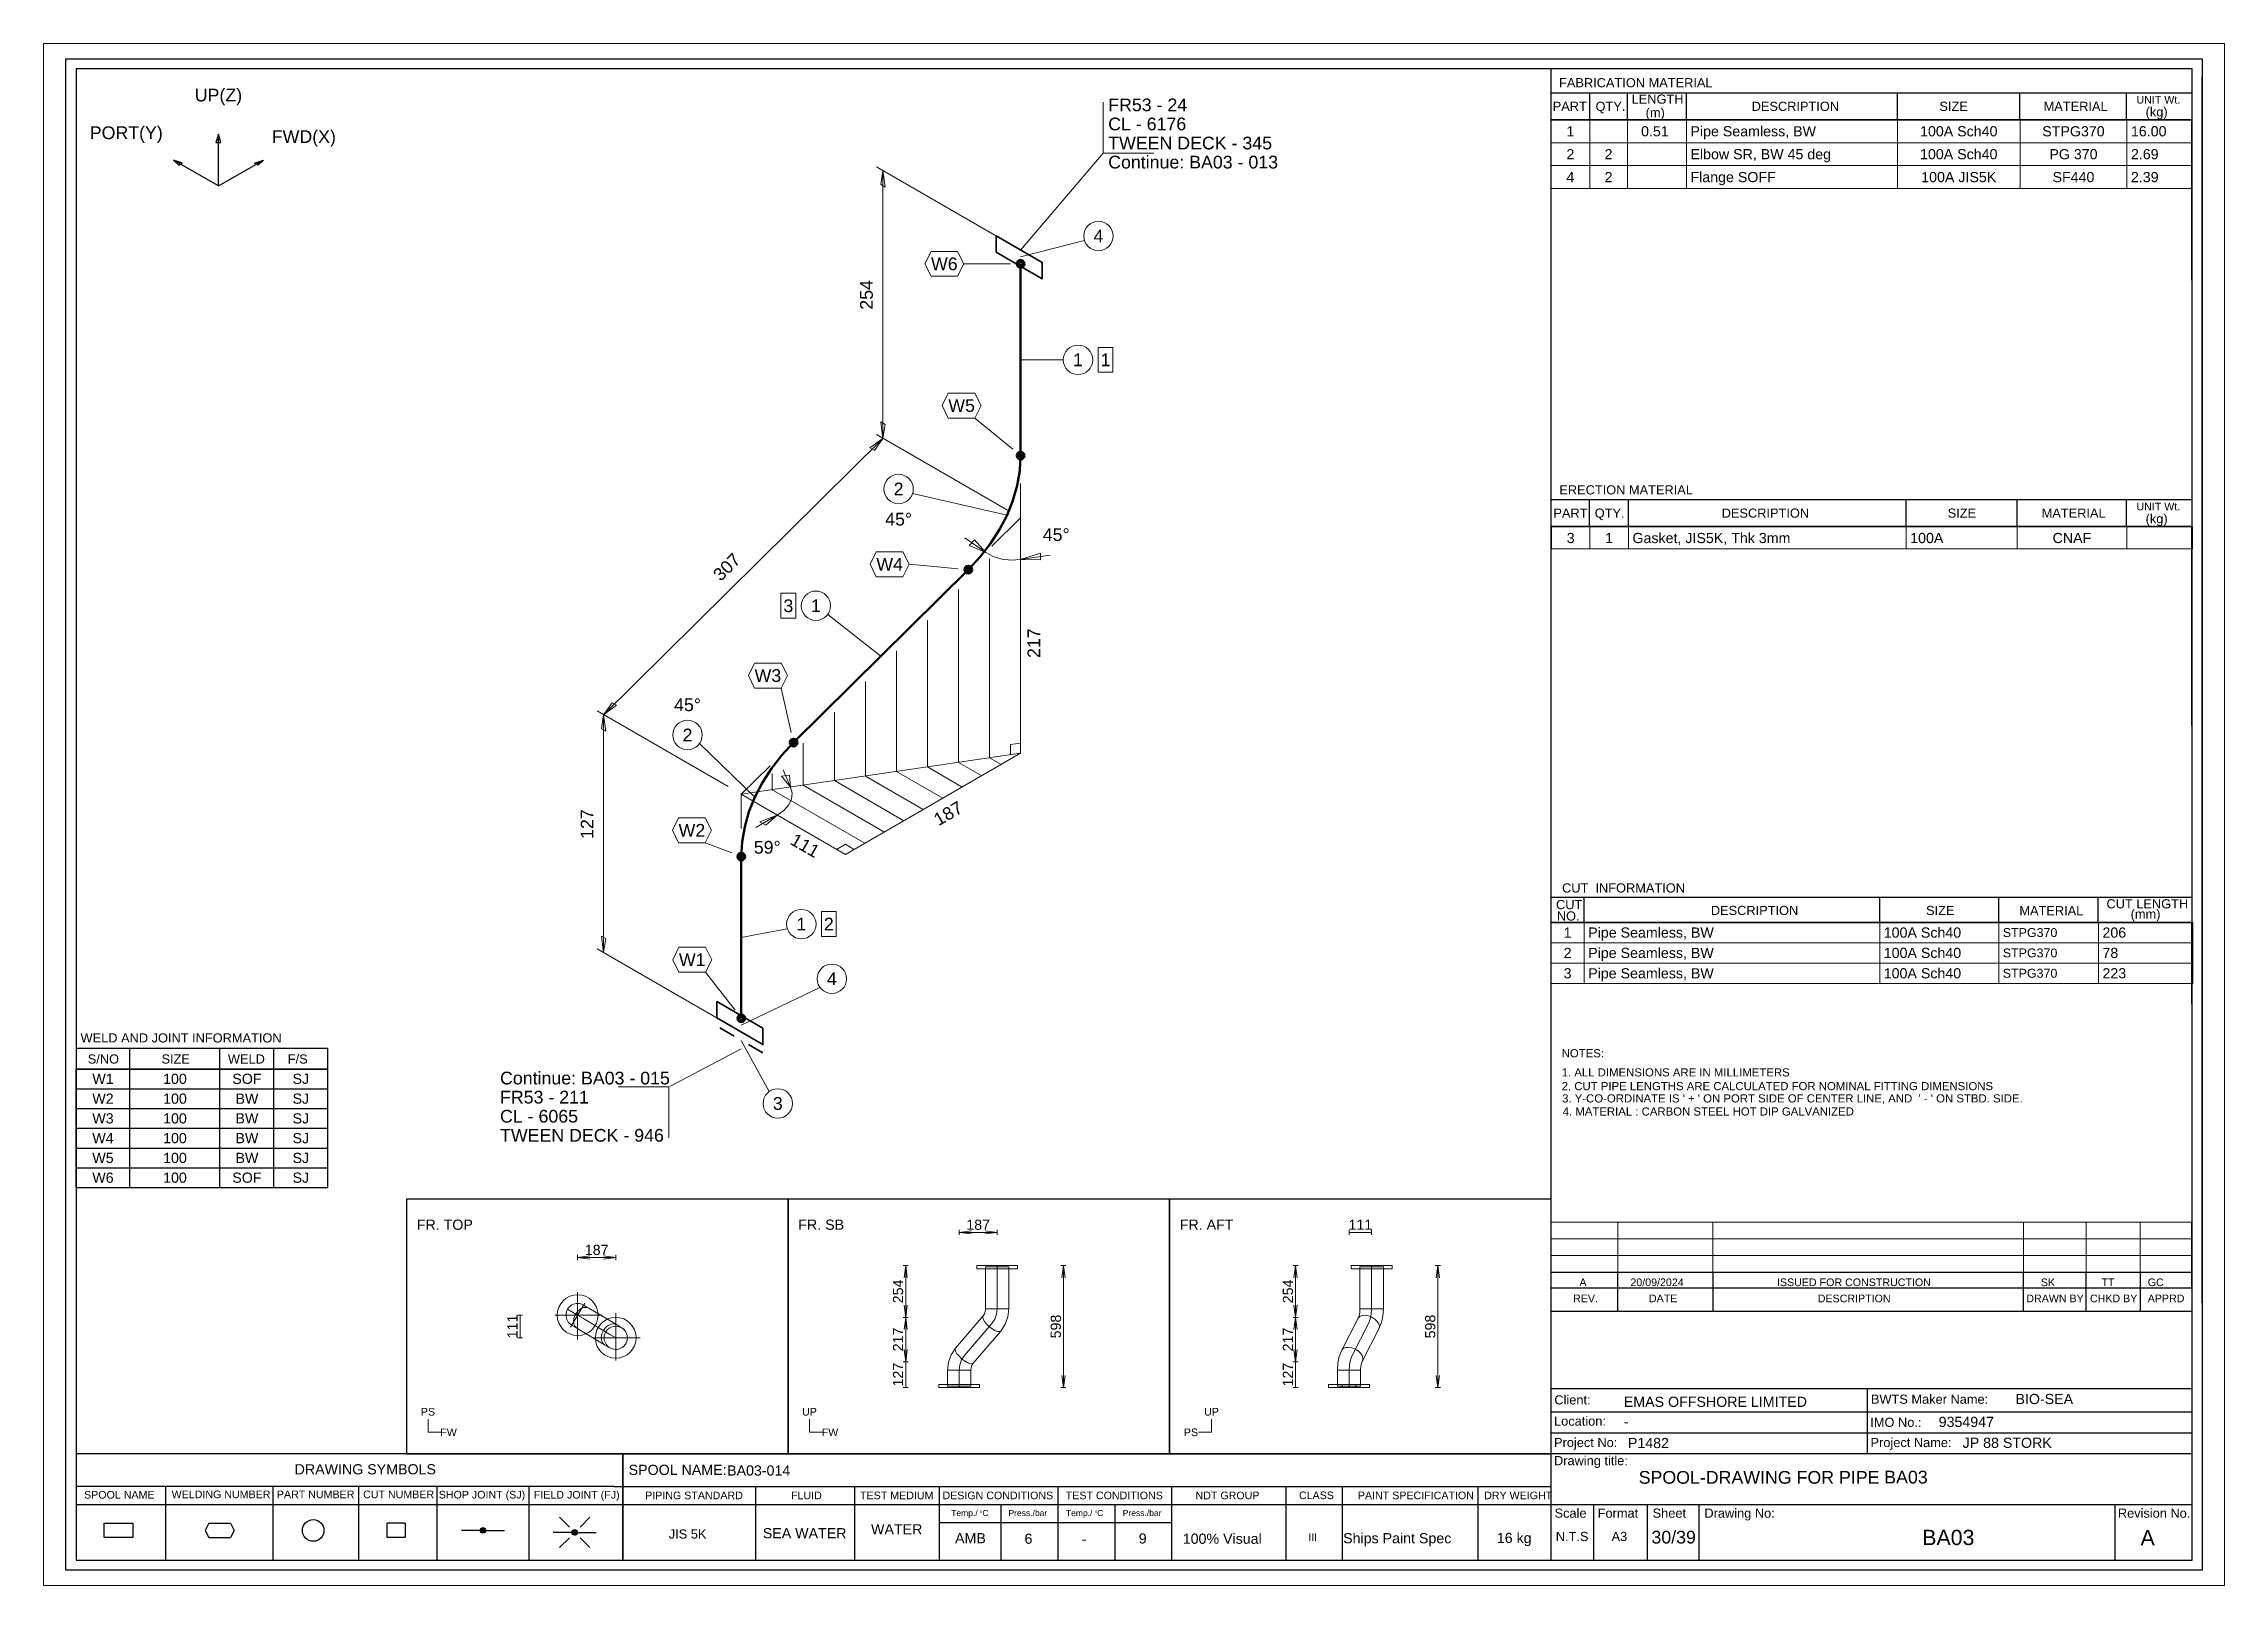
# Paper-space layout 'Layout1' of a CAD drawing. Header units: millimetres. Extents: x -20 to 277, y -7 to 202.
# The model-space entities are those that its viewports show. They can reach past a viewport. Long polylines and large blocks are cut down to what shows.
import ezdxf
from ezdxf.enums import TextEntityAlignment as Align

# ---------------------------------------------------------------- set-up
doc = ezdxf.new("R2010")
doc.units = ezdxf.units.MM
doc.linetypes.add('DOTTED_DASHED5', pattern=[9.99994, 4.444418, -2.666651, 0.222221, -2.666651])
doc.linetypes.add('DOTTED_DASHED6', pattern=[10, 4.444444, -2.666667, 0.222222, -2.666667])
for name, color, linetype in [('FramesFromTables', 40, 'Continuous'), ('I_Coordinates', 11, 'Continuous'), ('I_CutNumbers', 10, 'Continuous'), ('I_Dimensions', 4, 'Continuous'), ('I_OtherComponents', 2, 'Continuous'), ('I_PartNumbers', 9, 'Continuous'), ('I_Pipes', 1, 'Continuous'), ('I_Tags', 8, 'Continuous'), ('I_Triangles', 5, 'Continuous'), ('SymbolsOnDrawingSheet', 1, 'Continuous'), ('TextFromTables', 2, 'Continuous'), ('TextFromTextBoxes', 2, 'Continuous')]:
    doc.layers.add(name, color=color, linetype=linetype)
doc.styles.add('Cadmatic Default Text', font='arial.ttf')

psp = doc.layouts.get("Layout1")

msp = doc.modelspace()

# ---------------------------------------------------------------- texts
at = {"layer": 'SymbolsOnDrawingSheet', "linetype": 'ByBlock', "lineweight": 25, "style": 'Cadmatic Default Text'}
for s, p in [('UP(Z)', (30, 289.86)), ('PORT(Y)', (11.88, 282.46)), ('FWD(X)', (46.79, 281.7))]:
    msp.add_text(s, height=2.5, dxfattribs=at).set_placement(p, align=Align.MIDDLE_CENTER)
for s, p in [('FR. TOP', (69, 68.9)), ('FR. SB', (144, 68.9)), ('FR. AFT', (219, 68.9))]:
    msp.add_text(s, height=2, dxfattribs=at).set_placement(p, align=Align.TOP_LEFT)
at = {"layer": 'SymbolsOnDrawingSheet', "linetype": 'ByBlock', "lineweight": 13, "style": 'Cadmatic Default Text'}
for s, p in [('187', (179.36, 67.89)), ('111', (254.5, 67.89)), ('187', (104.36, 62.95))]:
    msp.add_text(s, height=2, dxfattribs=at).set_placement(p, align=Align.MIDDLE_CENTER)
for s, p in [('254', (163.61, 54.79)), ('254', (240.26, 54.79)), ('111', (87.8, 47.9)), ('217', (163.61, 45.34)), ('598', (194.62, 47.89)), ('217', (240.26, 45.34)), ('598', (268.24, 47.89)), ('127', (163.61, 38.44)), ('127', (240.26, 38.44))]:
    msp.add_text(s, height=2, rotation=90, dxfattribs=at).set_placement(p, align=Align.MIDDLE_CENTER)
at = {"layer": 'SymbolsOnDrawingSheet', "linetype": 'ByBlock', "lineweight": 18, "style": 'Cadmatic Default Text'}
for s, p in [('PS', (71.2, 31.14)), ('UP', (146.2, 31.14)), ('UP', (225.24, 31.14)), ('FW', (75.24, 27.1)), ('FW', (150.24, 27.1)), ('PS', (221.2, 27.1))]:
    msp.add_text(s, height=1.5, dxfattribs=at).set_placement(p, align=Align.MIDDLE_CENTER)

# ---------------------------------------------------------------- blocks, each defined once
blk = doc.blocks.new('BA01726637011_BOM_4')
at = {"layer": 'FramesFromTables', "linetype": 'ByBlock', "lineweight": 18}
for p, q in [((292, 285), (418, 285)), ((292, 271.5), (292, 285)), ((292, 271.5), (292, 285)), ((299.6, 271.5), (299.6, 285)), ((299.6, 271.5), (299.6, 285)), ((307, 271.5), (307, 285)), ((307, 271.5), (307, 285)), ((318.6, 271.5), (318.6, 285)), ((318.6, 271.5), (318.6, 285)), ((360.1, 271.5), (360.1, 285)), ((360.1, 271.5), (360.1, 285)), ((384.2, 271.5), (384.2, 285)), ((384.2, 271.5), (384.2, 285)), ((405.2, 271.5), (405.2, 285)), ((405.2, 271.5), (405.2, 285)), ((418, 271.5), (418, 285)), ((292, 280.5), (418, 280.5)), ((292, 276), (418, 276)), ((292, 205), (418.1, 205)), ((292, 200.67), (292, 205)), ((292.1, 200.67), (292.1, 205)), ((299.6, 200.67), (299.6, 205)), ((299.6, 200.67), (299.6, 205)), ((307.2, 200.67), (307.2, 205)), ((307.2, 200.67), (307.2, 205)), ((361.8, 200.67), (361.8, 205)), ((361.8, 200.67), (361.8, 205)), ((383.6, 200.67), (383.6, 205)), ((383.6, 200.67), (383.6, 205)), ((405.2, 200.67), (405.2, 205)), ((405.2, 200.67), (405.2, 205)), ((418, 200.67), (418, 205)), ((292, 127.3), (418.2, 127.3)), ((292, 115.3), (292, 127.3)), ((292, 115.3), (292, 127.3)), ((298.5, 115.3), (298.5, 127.3)), ((298.5, 115.3), (298.5, 127.3)), ((356.6, 115.3), (356.6, 127.3)), ((356.6, 115.3), (356.6, 127.3)), ((380, 115.3), (380, 127.3)), ((380, 115.3), (380, 127.3)), ((399.6, 115.3), (399.6, 127.3)), ((399.6, 115.3), (399.6, 127.3)), ((418, 115.3), (418, 127.3)), ((292, 123.3), (418.2, 123.3)), ((292, 119.3), (418.2, 119.3)), ((292, 68.4), (418, 68.4)), ((292, 58.6), (292, 68.4)), ((292, 58.6), (292, 68.4)), ((292, 65.13), (418, 65.13)), ((305.1, 58.6), (305.1, 68.4)), ((305.1, 58.6), (305.1, 68.4)), ((323.8, 58.6), (323.8, 68.4)), ((323.8, 58.6), (323.8, 68.4)), ((384.9, 58.6), (384.9, 68.4)), ((384.9, 58.6), (384.9, 68.4)), ((397.2, 58.6), (397.2, 68.4)), ((397.2, 58.6), (397.2, 68.4)), ((407.8, 58.6), (407.8, 68.4)), ((407.8, 58.6), (407.8, 68.4)), ((418, 58.6), (418, 68.4)), ((292, 61.87), (418, 61.87))]:
    blk.add_line(p, q, dxfattribs=at)
at = {"layer": 'FramesFromTables', "linetype": 'ByBlock', "lineweight": -3}
for p, q in [((2, 98.5), (51.5, 98.5)), ((2, 75.19), (2, 98.5)), ((2, 75.19), (2, 98.5)), ((2, 94.62), (51.5, 94.62)), ((12.6, 75.19), (12.6, 98.5)), ((12.6, 75.19), (12.6, 98.5)), ((30.3, 75.19), (30.3, 98.5)), ((30.3, 75.19), (30.3, 98.5)), ((40.9, 75.19), (40.9, 98.5)), ((40.9, 75.19), (40.9, 98.5)), ((51.5, 75.19), (51.5, 98.5)), ((2, 90.73), (51.5, 90.73)), ((2, 86.85), (51.5, 86.85)), ((2, 82.96), (51.5, 82.96)), ((2, 79.08), (51.5, 79.08))]:
    blk.add_line(p, q, dxfattribs=at)
at = {"layer": 'FramesFromTables', "linetype": 'ByBlock', "lineweight": 18, "flags": 128}
for points in [[(292, 271.5), (418, 271.5), (418, 285)], [(292, 200.67), (418.1, 200.67), (418.1, 205)], [(292, 115.3), (418.2, 115.3), (418.2, 127.3)], [(292, 58.6), (418, 58.6), (418, 68.4)]]:
    blk.add_lwpolyline(points, dxfattribs=at)
at = {"layer": 'FramesFromTables', "linetype": 'ByBlock', "lineweight": -3, "flags": 128}
blk.add_lwpolyline([(2, 75.19), (51.5, 75.19), (51.5, 98.5)], dxfattribs=at)
at = {"layer": 'TextFromTables', "linetype": 'ByBlock', "lineweight": 13, "style": 'Cadmatic Default Text'}
for s, p in [('1', (295.8, 282.75)), ('2', (295.8, 278.25)), ('4', (295.8, 273.75))]:
    blk.add_text(s, height=2, dxfattribs=at).set_placement(p, align=Align.MIDDLE_CENTER)
at = {"layer": 'TextFromTables', "linetype": 'ByBlock', "lineweight": 25, "style": 'Cadmatic Default Text'}
for s, p in [('0.51 ', (312.8, 282.75)), ('100A Sch40', (372.15, 282.75)), ('STPG370', (394.7, 282.75)), ('2', (303.3, 278.25)), ('100A Sch40', (372.15, 278.25)), ('PG 370', (394.7, 278.25)), ('2', (303.3, 273.75)), ('100A JIS5K', (372.15, 273.75)), ('SF440', (394.7, 273.75)), ('3', (295.85, 202.83)), ('1', (303.4, 202.83)), ('CNAF', (394.4, 202.83)), ('1', (295.25, 125.3)), ('2', (295.25, 121.3)), ('3', (295.25, 117.3)), ('W1', (7.3, 96.56)), ('100', (21.45, 96.56)), ('SOF', (35.6, 96.56)), ('SJ', (46.2, 96.56)), ('W2', (7.3, 92.67)), ('100', (21.45, 92.67)), ('BW', (35.6, 92.67)), ('SJ', (46.2, 92.67)), ('W3', (7.3, 88.79)), ('W4', (7.3, 84.91)), ('100', (21.45, 88.79)), ('100', (21.45, 84.91)), ('BW', (35.6, 88.79)), ('BW', (35.6, 84.91)), ('SJ', (46.2, 88.79)), ('SJ', (46.2, 84.91)), ('W5', (7.3, 81.02)), ('100', (21.45, 81.02)), ('BW', (35.6, 81.02)), ('SJ', (46.2, 81.02)), ('W6', (7.3, 77.14)), ('100', (21.45, 77.14)), ('SOF', (35.6, 77.14)), ('SJ', (46.2, 77.14))]:
    blk.add_text(s, height=2, dxfattribs=at).set_placement(p, align=Align.MIDDLE_CENTER)
for s, height, p in [('Pipe Seamless, BW ', 2, (319.4, 282.75)), ('16.00', 2, (406, 282.75)), ('Elbow SR, BW 45 deg', 2, (319.4, 278.25)), ('2.69', 2, (406, 278.25)), ('Flange SOFF ', 2, (319.4, 273.75)), ('2.39', 2, (406, 273.75)), ('Gasket, JIS5K, Thk 3mm ', 2, (308, 202.83)), ('100A', 2, (362.6, 202.83)), ('Pipe Seamless, BW', 2, (299.3, 125.3)), ('100A Sch40', 2, (357.4, 125.3)), ('STPG370', 1.75, (380.8, 125.3)), ('206', 2, (400.4, 125.3)), ('Pipe Seamless, BW', 2, (299.3, 121.3)), ('100A Sch40', 2, (357.4, 121.3)), ('STPG370', 1.75, (380.8, 121.3)), ('78', 2, (400.4, 121.3)), ('Pipe Seamless, BW', 2, (299.3, 117.3)), ('100A Sch40', 2, (357.4, 117.3)), ('STPG370', 1.75, (380.8, 117.3)), ('223', 2, (400.4, 117.3))]:
    blk.add_text(s, height=height, dxfattribs=at).set_placement(p, align=Align.MIDDLE_LEFT)
at = {"layer": 'TextFromTextBoxes', "linetype": 'ByBlock', "lineweight": -3, "style": 'Cadmatic Default Text'}
for s, p in [('BIO-SEA', (383.3, 33.65)), ('EMAS OFFSHORE LIMITED', (306.3, 33.1)), ('9354947', (368.2, 29.15)), ('-', (306.3, 29.2)), ('P1482', (307.1, 25)), ('JP 88 STORK', (372.9, 25.05)), ('BA03-014', (130, 19.6))]:
    blk.add_text(s, height=2, dxfattribs=at).set_placement(p, align=Align.MIDDLE_LEFT)
at = {"layer": 'TextFromTextBoxes', "linetype": 'ByBlock', "lineweight": 25, "style": 'Cadmatic Default Text'}
blk.add_text('BA03', height=2.5, dxfattribs=at).set_placement((357.5, 18.3), align=Align.MIDDLE_LEFT)
at = {"layer": 'TextFromTextBoxes', "linetype": 'ByBlock', "lineweight": -3, "style": 'Cadmatic Default Text'}
for s, height, p in [('WATER', 2, (163.35, 8.05)), ('SEA WATER', 2, (145.25, 7.28)), ('AMB', 2, (177.85, 6.3)), ('6', 2, (189.25, 6.2)), ('-', 2, (200.2, 6.15)), ('9', 2, (211.7, 6.25)), ('100% Visual', 2, (227.35, 6.2)), ('Ships Paint Spec', 2, (261.75, 6.3)), ('16 kg', 2, (284.75, 6.35)), ('30/39', 2.5, (316.1, 6.5))]:
    blk.add_text(s, height=height, dxfattribs=at).set_placement(p, align=Align.MIDDLE_CENTER)
at = {"layer": 'TextFromTextBoxes', "linetype": 'ByBlock', "lineweight": 25, "style": 'Cadmatic Default Text'}
blk.add_text('BA03', height=3, dxfattribs=at).set_placement((370.1, 6.45), align=Align.MIDDLE_CENTER)
blk = doc.blocks.new('SEDS_SPOOL_FORMAT_Gol_6')
at = {"layer": 'SymbolsOnDrawingSheet', "linetype": 'ByBlock', "lineweight": -3, "flags": 128}
for points in [[(0, 297), (420, 297), (420, 0), (0, 0), (0, 297)], [(418.01, 295.01), (2, 295.01)], [(2, 295.01), (2, 2)], [(292.02, 50.91), (292.02, 295.01)], [(418.01, 2), (418.01, 295.01)], [(420, 52.53), (420, 293.46)], [(420, 52.53), (420, 293.46)], [(292.02, 290.3), (418.01, 290.3)], [(292.02, 284.66), (292.02, 288.77)], [(299.59, 285.01), (299.59, 290.3)], [(307.02, 285.01), (307.02, 290.3)], [(318.61, 285.01), (318.61, 290.3)], [(360.08, 285.01), (360.08, 290.3)], [(384.18, 285.01), (384.18, 290.3)], [(405.15, 285.01), (405.15, 290.3)], [(405.15, 285.01), (405.15, 290.3)], [(292, 285), (418, 285)], [(292, 253.5), (292, 285)], [(292, 253.5), (292, 285)], [(292.02, 285.01), (418.01, 285.01)], [(418.01, 285.01), (292.02, 285.01)], [(418, 253.5), (418, 285)], [(292.02, 210.38), (418.01, 210.38)], [(299.57, 205.08), (299.57, 210.38)], [(307.21, 205.08), (307.21, 210.38)], [(361.83, 205.03), (361.83, 210.38)], [(383.61, 205.08), (383.61, 210.38)], [(405.15, 205.17), (405.15, 210.38)], [(292.02, 205.08), (292.02, 209.18)], [(292.02, 205.08), (418.01, 205.08)], [(292.02, 186.7), (292.02, 205.08)], [(292.02, 186.7), (292.02, 205.08)], [(418.01, 205.08), (292.02, 205.08)], [(418, 166), (418, 205)], [(292.02, 132.23), (418.01, 132.23)], [(292.02, 127.3), (292.02, 131.41)], [(298.48, 127.3), (298.48, 132.23)], [(356.6, 127.3), (356.6, 132.23)], [(380.01, 127.3), (380.01, 132.23)], [(399.56, 127.3), (399.56, 132.23)], [(292.02, 127.3), (418.01, 127.3)], [(418.01, 127.3), (292.02, 127.3)], [(418, 111.3), (418, 127.3)], [(2, 102.57), (51.49, 102.57)], [(12.6, 98.45), (12.6, 102.57)], [(30.28, 98.45), (30.28, 102.57)], [(40.88, 98.45), (40.88, 102.57)], [(51.49, 98.45), (51.49, 102.57)], [(2, 98.5), (51.5, 98.5)], [(2, 98.5), (51.5, 98.5)], [(51.49, 98.47), (2, 98.47)], [(2, 98.45), (51.49, 98.45)], [(292.02, 52.57), (292.02, 66.5)], [(292.02, 52.57), (292.02, 66.5)], [(418, 55.4), (418, 68.5)], [(292.02, 58.6), (418.01, 58.6)], [(305.1, 50.91), (305.1, 58.6)], [(323.84, 50.91), (323.84, 58.6)], [(384.91, 50.91), (384.91, 58.6)], [(397.21, 50.91), (397.21, 58.6)], [(407.86, 50.91), (407.86, 58.6)], [(292.02, 55.47), (418.01, 55.47)], [(292.02, 50.91), (418.01, 50.91)], [(292.02, 2), (292.02, 50.91)], [(292.02, 35.73), (418.01, 35.73)], [(354.24, 22.93), (354.24, 35.73)], [(292.02, 31.13), (418.01, 31.13)], [(292.02, 27.03), (418.01, 27.03)], [(2, 22.93), (107.74, 22.93)], [(107.74, 22.93), (292.02, 22.93)], [(109.52, 22.93), (109.52, 2)], [(109.52, 2), (109.52, 22.93)], [(292.02, 22.93), (418.01, 22.93)], [(107.74, 16.45), (2, 16.45)], [(2, 12.91), (292.02, 12.91)], [(19.62, 16.45), (19.62, 2)], [(40.69, 16.45), (40.69, 2)], [(57.56, 16.45), (57.56, 2)], [(72.95, 16.45), (72.95, 2)], [(91.02, 16.45), (91.02, 2)], [(107.74, 16.45), (292.02, 16.45)], [(135.58, 16.45), (135.58, 2)], [(155.03, 16.45), (155.03, 2)], [(171.67, 16.45), (171.67, 2)], [(183.82, 12.91), (183.82, 2)], [(195.02, 16.45), (195.02, 2)], [(206.21, 12.91), (206.21, 2)], [(217.4, 16.45), (217.4, 2)], [(239.85, 16.45), (239.85, 2)], [(250.91, 16.34), (250.91, 2)], [(277.59, 16.45), (277.59, 2)], [(292.02, 12.91), (418.01, 12.91)], [(300.39, 2), (300.39, 12.91)], [(310.96, 2), (310.96, 12.91)], [(321.13, 2), (321.13, 12.91)], [(402.9, 2), (402.9, 12.91)], [(13.2, 6.41), (7.55, 6.41), (7.55, 9.23), (13.2, 9.23)], [(13.2, 9.23), (13.2, 6.41)], [(28.12, 9.23), (27.42, 7.82)], [(28.12, 9.23), (32.36, 9.23)], [(32.36, 9.23), (33.07, 7.82)], [(66.68, 9.23), (66.68, 6.41), (63.15, 6.41), (63.15, 9.23)], [(66.68, 9.23), (63.15, 9.23)], [(99, 8.47), (97.06, 10.41)], [(101.09, 8.47), (103.03, 10.41)], [(171.67, 9.37), (217.4, 9.37)], [(171.67, 9.37), (217.4, 9.37)], [(27.42, 7.82), (28.12, 6.41)], [(28.12, 6.41), (32.36, 6.41)], [(33.07, 7.82), (32.36, 6.41)], [(81.48, 7.82), (77.79, 7.82)], [(81.49, 7.78), (82.04, 8.32)], [(81.51, 7.9), (81.93, 8.32)], [(81.52, 7.7), (82.14, 8.32)], [(81.55, 7.62), (82.22, 8.29)], [(81.56, 8.06), (81.76, 8.26)], [(81.57, 7.54), (82.28, 8.25)], [(81.62, 7.48), (82.34, 8.2)], [(81.68, 7.44), (82.4, 8.16)], [(81.74, 7.39), (82.45, 8.1)], [(81.8, 7.35), (82.48, 8.02)], [(81.88, 7.32), (82.5, 7.94)], [(81.98, 7.32), (82.53, 7.86)], [(82.09, 7.32), (82.52, 7.75)], [(82.24, 7.36), (82.47, 7.59)], [(82.54, 7.82), (86.24, 7.82)], [(99.51, 7.42), (95.82, 7.42)], [(99, 6.38), (97.06, 4.44)], [(99.53, 7.47), (99.99, 7.93)], [(99.53, 7.37), (100.1, 7.93)], [(99.56, 7.29), (100.2, 7.93)], [(99.58, 7.62), (99.88, 7.93)], [(99.58, 7.21), (100.27, 7.89)], [(99.61, 7.13), (100.33, 7.84)], [(99.67, 7.08), (100.39, 7.8)], [(99.73, 7.03), (100.45, 7.75)], [(99.79, 6.99), (100.49, 7.69)], [(99.85, 6.94), (100.52, 7.61)], [(99.94, 6.92), (100.54, 7.53)], [(100.04, 6.92), (100.57, 7.45)], [(100.15, 6.92), (100.54, 7.31)], [(100.38, 7.04), (100.49, 7.15)], [(100.57, 7.42), (104.27, 7.42)], [(101.09, 6.38), (103.03, 4.44)], [(2, 2), (418.01, 2)]]:
    blk.add_lwpolyline(points, dxfattribs=at)
at = {"layer": 'SymbolsOnDrawingSheet', "linetype": 'ByBlock', "lineweight": -3}
for centre, radius in [((48.63, 7.82), 2.12), ((82.01, 7.82), 0.53), ((100.04, 7.42), 0.53)]:
    blk.add_circle(centre, radius, dxfattribs=at)
at = {"layer": 'SymbolsOnDrawingSheet', "linetype": 'ByBlock', "lineweight": -3, "style": 'Cadmatic Default Text'}
for s, height, p in [('FABRICATION MATERIAL', 1.8, (293.57, 293.19)), ('PART', 1.8, (292.32, 288.55)), ('QTY.', 1.8, (300.74, 288.55)), ('LENGTH', 1.8, (307.84, 289.97)), ('DESCRIPTION', 1.8, (331.43, 288.55)), ('SIZE', 1.8, (368.34, 288.55)), ('MATERIAL', 1.8, (388.84, 288.55)), ('UNIT Wt.', 1.5, (407.08, 289.7)), (' (kg)', 1.8, (408.19, 287.46)), ('ERECTION MATERIAL', 1.8, (293.62, 213.19)), ('PART', 1.8, (292.45, 208.62)), ('QTY.', 1.8, (300.58, 208.62)), ('DESCRIPTION', 1.8, (325.54, 208.62)), ('SIZE', 1.8, (369.97, 208.62)), ('MATERIAL', 1.8, (388.45, 208.62)), ('UNIT Wt.', 1.5, (407.08, 209.77)), (' (kg)', 1.8, (408.19, 207.53)), ('CUT  INFORMATION', 1.8, (294.16, 134.97)), ('CUT ', 1.8, (292.97, 131.7)), ('NO.', 1.8, (293.13, 129.46)), ('DESCRIPTION', 1.8, (323.41, 130.55)), ('SIZE', 1.8, (365.72, 130.55)), ('MATERIAL', 1.8, (384.07, 130.5)), ('CUT LENGTH', 1.8, (401.19, 131.85)), ('(mm)', 1.8, (405.94, 129.85)), ('WELD AND JOINT INFORMATION', 1.8, (2.89, 105.5)), ('S/NO', 1.8, (4.31, 101.36)), ('SIZE', 1.8, (18.81, 101.36)), ('WELD', 1.8, (31.86, 101.36)), ('F/S', 1.8, (43.63, 101.36)), ('SPOOL-DRAWING FOR PIPE', 2.5, (309.22, 19.5))]:
    blk.add_text(s, height=height, dxfattribs=at).set_placement(p, align=Align.TOP_LEFT)
for s, height, p in [('(m)', 1.8, (310.6, 285.51)), ('Client:', 1.8, (292.64, 32.58)), ('BWTS Maker Name:', 1.8, (354.88, 32.71)), ('Location:', 1.8, (292.58, 28.41)), ('Project No:', 1.8, (292.58, 24.2)), ('IMO No.:', 1.8, (354.76, 28.17)), ('Project Name:', 1.8, (354.8, 24.2)), ('Drawing title:', 1.8, (292.57, 20.64)), ('DRAWING SYMBOLS', 2, (44.98, 18.84)), ('Temp./  C   ', 1.2, (174.06, 10.65)), ('0', 0.53, (179.71, 11.25)), ('Press./bar', 1.2, (185.31, 10.65)), ('Temp./  C   ', 1.2, (196.61, 10.65)), ('0', 0.53, (202.37, 11.25)), ('Press./bar', 1.2, (207.78, 10.65)), ('Scale', 1.8, (292.68, 10.32)), ('Format', 1.8, (301.16, 10.32)), ('Sheet', 1.8, (311.96, 10.32)), ('Drawing No:', 1.8, (322.14, 10.32)), ('Revision No.', 1.8, (403.43, 10.32)), ('N.T.S', 1.8, (292.92, 5.74)), ('A3', 1.8, (303.89, 5.74))]:
    blk.add_text(s, height=height, dxfattribs=at).set_placement(p)
for s, height, p in [('1. ALL DIMENSIONS ARE IN MILLIMETERS', 1.6, (294.08, 97.83)), ('NOTES:', 1.6, (294.08, 101.59)), ('2. CUT PIPE LENGTHS ARE CALCULATED FOR NOMINAL FITTING DIMENSIONS', 1.6, (294.08, 95.13)), ("3. Y-CO-ORDINATE IS ' + ' ON PORT SIDE OF CENTER LINE, AND  ' - ' ON STBD. SIDE.", 1.6, (294.16, 92.72)), ('4. MATERIAL : CARBON STEEL HOT DIP GALVANIZED', 1.6, (294.28, 90.15)), ('A', 1.5, (297.58, 56.58)), ('20/09/2024', 1.5, (307.59, 56.58)), ('ISSUED FOR CONSTRUCTION', 1.5, (336.41, 56.58)), ('SK', 1.5, (388.28, 56.58)), ('TT', 1.5, (400.21, 56.58)), ('GC', 1.5, (409.3, 56.58)), ('REV.', 1.5, (296.32, 53.41)), ('DATE', 1.5, (311.24, 53.41)), ('DESCRIPTION', 1.5, (344.43, 53.41)), ('DRAWN BY', 1.5, (385.43, 53.41)), ('CHKD BY', 1.5, (397.94, 53.41)), ('APPRD', 1.5, (409.3, 53.41)), ('SPOOL NAME:', 2, (110.65, 19.73)), ('SPOOL NAME', 1.5, (3.58, 14.83)), ('WELDING NUMBER', 1.5, (20.79, 14.91)), ('PART NUMBER', 1.5, (41.48, 14.91)), ('CUT NUMBER', 1.5, (58.44, 14.91)), ('SHOP JOINT (SJ)', 1.5, (73.31, 14.85)), ('FIELD JOINT (FJ)', 1.5, (92, 14.83)), ('PIPING STANDARD', 1.5, (113.89, 14.7)), ('FLUID', 1.5, (142.57, 14.7)), ('TEST MEDIUM', 1.5, (156.14, 14.7)), ('DESIGN CONDITIONS', 1.5, (172.34, 14.7)), ('TEST CONDITIONS', 1.5, (196.58, 14.7)), ('NDT GROUP', 1.5, (222.09, 14.7)), ('CLASS', 1.5, (242.43, 14.72)), ('PAINT SPECIFICATION', 1.5, (254.01, 14.7)), ('DRY WEIGHT', 1.5, (278.84, 14.7)), ('JIS 5K', 1.8, (118.53, 7.12)), ('III', 1.5, (244.26, 6.51)), ('A', 3, (407.89, 6.4))]:
    blk.add_text(s, height=height, dxfattribs=at).set_placement(p, align=Align.MIDDLE_LEFT)
blk = doc.blocks.new('BA01726637011_PRT_77_3')
at = {"layer": 'I_OtherComponents', "linetype": 'ByBlock', "lineweight": 35}
for p, q in [((79.38, 81.63), (76.55, 83.27)), ((85.03, 78.37), (82.21, 80))]:
    blk.add_line(p, q, dxfattribs=at)
blk = doc.blocks.new('BA01726637011_PRT_78_3')
at = {"layer": 'I_OtherComponents', "linetype": 'ByBlock', "lineweight": 35, "flags": 128}
blk.add_lwpolyline([(75.98, 88.44), (75.98, 85.23), (85.03, 80), (85.03, 83.21), (75.98, 88.44)], dxfattribs=at)
at = {"layer": 'I_OtherComponents', "linetype": 'ByBlock', "lineweight": 50}
for radius in [0.75, 0.375]:
    blk.add_circle((80.79, 85.17), radius, dxfattribs=at)
blk = doc.blocks.new('BA01726637011_PRT_79_3')
at = {"layer": 'I_Pipes', "linetype": 'ByBlock', "lineweight": 50}
blk.add_line((80.79, 85.17), (80.79, 116.93), dxfattribs=at)
blk = doc.blocks.new('BA01726637011_PRT_80_3')
at = {"layer": 'I_Pipes', "linetype": 'ByBlock', "lineweight": 0}
for q in [(86.44, 134.76), (80.79, 122.44)]:
    blk.add_line((80.79, 129.17), q, dxfattribs=at)
at = {"layer": 'I_Pipes', "linetype": 'ByBlock', "lineweight": 50, "flags": 128}
blk.add_lwpolyline([(80.79, 116.93), (80.96, 119.85), (81.47, 122.79), (82.3, 125.73), (83.46, 128.63), (84.94, 131.47), (86.71, 134.22), (88.76, 136.85), (91.07, 139.34)], dxfattribs=at)
at = {"layer": 'I_Pipes', "linetype": 'ByBlock', "lineweight": 50}
for centre, radius in [((91.07, 139.34), 0.75), ((91.07, 139.34), 0.375), ((80.79, 116.93), 0.75), ((80.79, 116.93), 0.375)]:
    blk.add_circle(centre, radius, dxfattribs=at)
blk = doc.blocks.new('BA01726637011_PRT_81_3')
at = {"layer": 'I_Pipes', "linetype": 'ByBlock', "lineweight": 50}
blk.add_line((91.07, 139.34), (125.43, 173.32), dxfattribs=at)
blk = doc.blocks.new('BA01726637011_PRT_82_3')
at = {"layer": 'I_Pipes', "linetype": 'ByBlock', "lineweight": 0}
for q in [(135.71, 190.22), (130.05, 177.9)]:
    blk.add_line((135.71, 183.49), q, dxfattribs=at)
at = {"layer": 'I_Pipes', "linetype": 'ByBlock', "lineweight": 50, "flags": 128}
blk.add_lwpolyline([(125.43, 173.32), (127.74, 175.81), (129.79, 178.44), (131.56, 181.19), (133.04, 184.03), (134.2, 186.93), (135.03, 189.87), (135.54, 192.81), (135.71, 195.73)], dxfattribs=at)
at = {"layer": 'I_Pipes', "linetype": 'ByBlock', "lineweight": 50}
for centre, radius in [((135.71, 195.73), 0.75), ((135.71, 195.73), 0.375), ((125.43, 173.32), 0.75), ((125.43, 173.32), 0.375)]:
    blk.add_circle(centre, radius, dxfattribs=at)
blk = doc.blocks.new('BA01726637011_PRT_83_3')
at = {"layer": 'I_Pipes', "linetype": 'ByBlock', "lineweight": 50}
blk.add_line((135.71, 195.73), (135.71, 233.4), dxfattribs=at)
blk = doc.blocks.new('BA01726637011_PRT_84_3')
at = {"layer": 'I_OtherComponents', "linetype": 'ByBlock', "lineweight": 35, "flags": 128}
blk.add_lwpolyline([(130.9, 235.68), (130.9, 238.89), (139.95, 233.67), (139.95, 230.46), (130.9, 235.68)], dxfattribs=at)
at = {"layer": 'I_OtherComponents', "linetype": 'ByBlock', "lineweight": 50}
for radius in [0.75, 0.375]:
    blk.add_circle((135.71, 233.4), radius, dxfattribs=at)
blk = doc.blocks.new('BA01726637011_TRI_0_3')
at = {"layer": 'I_Triangles', "linetype": 'ByBlock', "lineweight": 0}
for p, q in [((129.61, 136.33), (129.61, 175.45)), ((123.5, 135.43), (123.5, 169.42)), ((117.4, 134.54), (117.4, 163.38)), ((111.3, 133.65), (111.3, 157.35)), ((105.2, 132.75), (105.2, 151.31)), ((99.1, 131.86), (99.1, 145.28)), ((80.79, 129.17), (135.71, 137.22)), ((92.99, 130.96), (92.99, 139.24)), ((86.89, 130.07), (86.89, 133.21)), ((120.41, 128.39), (111.3, 133.65)), ((124.23, 130.6), (117.4, 134.54)), ((128.06, 132.81), (123.5, 135.43)), ((131.88, 135.02), (129.61, 136.33)), ((105.1, 119.55), (86.89, 130.07)), ((108.93, 121.76), (92.99, 130.96)), ((112.75, 123.97), (99.1, 131.86)), ((116.58, 126.18), (105.2, 132.75))]:
    blk.add_line(p, q, dxfattribs=at)
at = {"layer": 'I_Triangles', "linetype": 'ByBlock', "lineweight": 0, "flags": 128}
for points in [[(80.79, 129.17), (135.71, 137.22), (135.71, 183.49)], [(124.74, 179.57), (128.86, 176.71), (126.66, 179.16), (125.57, 178.07), (128.86, 176.71), (130.32, 175.91), (132, 175.4), (133.82, 175.2), (135.71, 175.32), (139.59, 176.54), (139.59, 175.24), (135.71, 175.32), (141.52, 176.17)], [(80.79, 129.17), (101.28, 117.34), (135.71, 137.22)], [(133.73, 136.93), (133.73, 138.93), (135.71, 139.22)], [(89.01, 133.95), (90.48, 130.59), (88.72, 132.72), (90.27, 132.95), (90.48, 130.59), (90.78, 129.41), (90.66, 128.22), (90.11, 127.07), (89.16, 126.01), (87.86, 125.09), (84.47, 123.78), (85.6, 123.13), (87.86, 125.09), (83.62, 122.64)], [(99.54, 118.34), (101.28, 119.34), (103.01, 118.34)]]:
    blk.add_lwpolyline(points, dxfattribs=at)
at = {"layer": 'I_Triangles', "linetype": 'ByBlock', "lineweight": 0, "style": 'Cadmatic Default Text'}
for s, p in [('45°', (142.71, 180.19)), ('59°', (85.89, 118.76))]:
    blk.add_text(s, height=2.5, dxfattribs=at).set_placement(p, align=Align.MIDDLE_CENTER)
for s, rotation, p in [('217', 90, (138.31, 158.86)), ('187', 30, (121.47, 125.41)), ('111', 330, (93.35, 119.11))]:
    blk.add_text(s, height=2.5, rotation=rotation, dxfattribs=at).set_placement(p, align=Align.MIDDLE_CENTER)
blk = doc.blocks.new('BA01726637011_DIM_0_3')
at = {"layer": 'I_Dimensions', "linetype": 'ByBlock', "lineweight": 0}
for p, q in [((52.43, 145.55), (78.19, 130.67)), ((53.73, 98.07), (53.73, 144.8)), ((78.19, 83.95), (52.43, 98.82))]:
    blk.add_line(p, q, dxfattribs=at)
at = {"layer": 'I_Dimensions', "linetype": 'ByBlock', "lineweight": 0, "flags": 128}
for points in [[(53.73, 144.8), (54.16, 141.55), (53.29, 142.05), (53.73, 144.8)], [(53.73, 98.07), (54.16, 100.82), (53.29, 101.32), (53.73, 98.07)]]:
    blk.add_lwpolyline(points, dxfattribs=at)
at = {"layer": 'I_Dimensions', "linetype": 'ByBlock', "lineweight": 0, "style": 'Cadmatic Default Text'}
blk.add_text('127', height=2.5, rotation=90, dxfattribs=at).set_placement((50.48, 123.31), align=Align.MIDDLE_CENTER)
blk = doc.blocks.new('BA01726637011_DIM_1_3')
at = {"layer": 'I_Dimensions', "linetype": 'ByBlock', "lineweight": 0}
for p, q in [((53.73, 144.8), (108.65, 199.11)), ((107.35, 199.86), (133.11, 184.99)), ((78.19, 130.67), (52.43, 145.55))]:
    blk.add_line(p, q, dxfattribs=at)
at = {"layer": 'I_Dimensions', "linetype": 'ByBlock', "lineweight": 0, "flags": 128}
for points in [[(108.65, 199.11), (106.95, 196.75), (106.08, 197.25), (108.65, 199.11)], [(53.73, 144.8), (56.29, 146.66), (55.43, 147.16), (53.73, 144.8)]]:
    blk.add_lwpolyline(points, dxfattribs=at)
at = {"layer": 'I_Dimensions', "linetype": 'ByBlock', "lineweight": 0, "style": 'Cadmatic Default Text'}
blk.add_text('307', height=2.5, rotation=44.6837, dxfattribs=at).set_placement((77.94, 173.83), align=Align.MIDDLE_CENTER)
blk = doc.blocks.new('BA01726637011_DIM_2_3')
at = {"layer": 'I_Dimensions', "linetype": 'ByBlock', "lineweight": 0}
for p, q in [((107.35, 252.49), (133.11, 237.62)), ((108.65, 199.11), (108.65, 251.74)), ((133.11, 184.99), (107.35, 199.86))]:
    blk.add_line(p, q, dxfattribs=at)
at = {"layer": 'I_Dimensions', "linetype": 'ByBlock', "lineweight": 0, "flags": 128}
for points in [[(108.65, 251.74), (109.08, 248.49), (108.21, 248.99), (108.65, 251.74)], [(108.65, 199.11), (109.08, 201.86), (108.21, 202.36), (108.65, 199.11)]]:
    blk.add_lwpolyline(points, dxfattribs=at)
at = {"layer": 'I_Dimensions', "linetype": 'ByBlock', "lineweight": 0, "style": 'Cadmatic Default Text'}
blk.add_text('254', height=2.5, rotation=90, dxfattribs=at).set_placement((105.4, 227.3), align=Align.MIDDLE_CENTER)
blk = doc.blocks.new('BA01726637011_CRD_0_3')
at = {"layer": 'I_Coordinates', "linetype": 'ByBlock', "lineweight": 0}
blk.add_line((66.74, 71.75), (80.79, 79.18), dxfattribs=at)
at = {"layer": 'I_Coordinates', "linetype": 'ByBlock', "lineweight": 0, "flags": 128}
blk.add_lwpolyline([(66.57, 61.66), (66.57, 71.66), (56.58, 71.66)], dxfattribs=at)
at = {"layer": 'I_Coordinates', "linetype": 'ByBlock', "lineweight": 0, "style": 'Cadmatic Default Text'}
for s, p in [('Continue: BA03 - 015', (33.36, 74.66)), ('FR53 - 211', (33.36, 70.91)), ('CL - 6065', (33.36, 67.16)), ('TWEEN DECK - 946', (33.36, 63.41))]:
    blk.add_text(s, height=2.5, dxfattribs=at).set_placement(p, align=Align.TOP_LEFT)
blk = doc.blocks.new('BA01726637011_CRD_1_3')
at = {"layer": 'I_Coordinates', "linetype": 'ByBlock', "lineweight": 0}
blk.add_line((151.93, 255.14), (135.71, 236.12), dxfattribs=at)
at = {"layer": 'I_Coordinates', "linetype": 'ByBlock', "lineweight": 0, "flags": 128}
blk.add_lwpolyline([(151.93, 265.14), (151.93, 255.14), (161.93, 255.14)], dxfattribs=at)
at = {"layer": 'I_Coordinates', "linetype": 'ByBlock', "lineweight": 0, "style": 'Cadmatic Default Text'}
for s, p in [('FR53 - 24', (152.93, 263.39)), ('CL - 6176', (152.93, 259.64)), ('TWEEN DECK - 345', (152.93, 255.89)), ('Continue: BA03 - 013', (152.93, 252.14))]:
    blk.add_text(s, height=2.5, dxfattribs=at).set_placement(p)
blk = doc.blocks.new('BA01726637011_PTN_0_3')
at = {"layer": 'I_PartNumbers', "linetype": 'ByBlock', "lineweight": 0}
blk.add_line((96.26, 91.22), (80.79, 83.81), dxfattribs=at)
blk.add_circle((98.6, 92.92), 2.89, dxfattribs=at)
at = {"layer": 'I_PartNumbers', "linetype": 'ByBlock', "lineweight": 0, "style": 'Cadmatic Default Text'}
blk.add_text('4', height=2.5, dxfattribs=at).set_placement((98.6, 92.92), align=Align.MIDDLE_CENTER)
blk = doc.blocks.new('BA01726637011_PTN_1_3')
at = {"layer": 'I_PartNumbers', "linetype": 'ByBlock', "lineweight": 0}
blk.add_line((72.56, 139.12), (83.46, 128.63), dxfattribs=at)
blk.add_circle((70.22, 140.82), 2.89, dxfattribs=at)
at = {"layer": 'I_PartNumbers', "linetype": 'ByBlock', "lineweight": 0, "style": 'Cadmatic Default Text'}
blk.add_text('2', height=2.5, dxfattribs=at).set_placement((70.22, 140.82), align=Align.MIDDLE_CENTER)
blk = doc.blocks.new('BA01726637011_PTN_2_3')
at = {"layer": 'I_PartNumbers', "linetype": 'ByBlock', "lineweight": 0}
blk.add_line((86.27, 70.76), (80.79, 80.82), dxfattribs=at)
blk.add_circle((87.97, 68.42), 2.89, dxfattribs=at)
at = {"layer": 'I_PartNumbers', "linetype": 'ByBlock', "lineweight": 0, "style": 'Cadmatic Default Text'}
blk.add_text('3', height=2.5, dxfattribs=at).set_placement((87.97, 68.42), align=Align.MIDDLE_CENTER)
blk = doc.blocks.new('BA01726637011_PTN_3_3')
at = {"layer": 'I_PartNumbers', "linetype": 'ByBlock', "lineweight": 0}
blk.add_line((89.84, 102.76), (80.79, 101.05), dxfattribs=at)
blk.add_circle((92.6, 103.66), 2.89, dxfattribs=at)
at = {"layer": 'I_PartNumbers', "linetype": 'ByBlock', "lineweight": 0, "style": 'Cadmatic Default Text'}
blk.add_text('1', height=2.5, dxfattribs=at).set_placement((92.6, 103.66), align=Align.MIDDLE_CENTER)
blk = doc.blocks.new('BA01726637011_PTN_4_3')
at = {"layer": 'I_PartNumbers', "linetype": 'ByBlock', "lineweight": 0}
blk.add_line((97.8, 164.52), (108.25, 156.33), dxfattribs=at)
blk.add_circle((95.46, 166.22), 2.89, dxfattribs=at)
at = {"layer": 'I_PartNumbers', "linetype": 'ByBlock', "lineweight": 0, "style": 'Cadmatic Default Text'}
blk.add_text('1', height=2.5, dxfattribs=at).set_placement((95.46, 166.22), align=Align.MIDDLE_CENTER)
blk = doc.blocks.new('BA01726637011_PTN_5_3')
at = {"layer": 'I_PartNumbers', "linetype": 'ByBlock', "lineweight": 0}
blk.add_line((114.47, 188.27), (133.04, 184.03), dxfattribs=at)
blk.add_circle((111.72, 189.16), 2.89, dxfattribs=at)
at = {"layer": 'I_PartNumbers', "linetype": 'ByBlock', "lineweight": 0, "style": 'Cadmatic Default Text'}
blk.add_text('2', height=2.5, dxfattribs=at).set_placement((111.72, 189.16), align=Align.MIDDLE_CENTER)
blk = doc.blocks.new('BA01726637011_PTN_6_3')
at = {"layer": 'I_PartNumbers', "linetype": 'ByBlock', "lineweight": 0}
blk.add_line((144.1, 214.54), (135.71, 214.56), dxfattribs=at)
blk.add_circle((146.99, 214.54), 2.89, dxfattribs=at)
at = {"layer": 'I_PartNumbers', "linetype": 'ByBlock', "lineweight": 0, "style": 'Cadmatic Default Text'}
blk.add_text('1', height=2.5, dxfattribs=at).set_placement((146.99, 214.54), align=Align.MIDDLE_CENTER)
blk = doc.blocks.new('BA01726637011_PTN_7_3')
at = {"layer": 'I_PartNumbers', "linetype": 'ByBlock', "lineweight": 0}
blk.add_line((148.26, 237.97), (135.71, 234.76), dxfattribs=at)
blk.add_circle((151.01, 238.87), 2.89, dxfattribs=at)
at = {"layer": 'I_PartNumbers', "linetype": 'ByBlock', "lineweight": 0, "style": 'Cadmatic Default Text'}
blk.add_text('4', height=2.5, dxfattribs=at).set_placement((151.01, 238.87), align=Align.MIDDLE_CENTER)
blk = doc.blocks.new('BA01726637011_CUT_10_3')
at = {"layer": 'I_CutNumbers', "linetype": 'ByBlock', "lineweight": 0, "flags": 128}
blk.add_lwpolyline([(99.47, 101.21), (99.47, 106.11), (96.53, 106.11), (96.53, 101.21), (99.47, 101.21)], dxfattribs=at)
at = {"layer": 'I_CutNumbers', "linetype": 'ByBlock', "lineweight": 0, "style": 'Cadmatic Default Text'}
blk.add_text('2', height=2.5, dxfattribs=at).set_placement((98, 103.66), align=Align.MIDDLE_CENTER)
blk = doc.blocks.new('BA01726637011_CUT_11_3')
at = {"layer": 'I_CutNumbers', "linetype": 'ByBlock', "lineweight": 0, "flags": 128}
blk.add_lwpolyline([(91.53, 163.77), (91.53, 168.67), (88.58, 168.67), (88.58, 163.77), (91.53, 163.77)], dxfattribs=at)
at = {"layer": 'I_CutNumbers', "linetype": 'ByBlock', "lineweight": 0, "style": 'Cadmatic Default Text'}
blk.add_text('3', height=2.5, dxfattribs=at).set_placement((90.05, 166.22), align=Align.MIDDLE_CENTER)
blk = doc.blocks.new('BA01726637011_CUT_12_3')
at = {"layer": 'I_CutNumbers', "linetype": 'ByBlock', "lineweight": 0, "flags": 128}
blk.add_lwpolyline([(153.87, 212.09), (153.87, 216.99), (150.93, 216.99), (150.93, 212.09), (153.87, 212.09)], dxfattribs=at)
at = {"layer": 'I_CutNumbers', "linetype": 'ByBlock', "lineweight": 0, "style": 'Cadmatic Default Text'}
blk.add_text('1', height=2.5, dxfattribs=at).set_placement((152.4, 214.54), align=Align.MIDDLE_CENTER)
blk = doc.blocks.new('BA01726637011_fii_8_3')
at = {"layer": 'I_Tags', "linetype": 'ByBlock', "lineweight": 0, "style": 'Cadmatic Default Text'}
blk.add_text('45°', height=2.5, dxfattribs=at).set_placement((70.22, 146.76), align=Align.MIDDLE_CENTER)
blk = doc.blocks.new('BA01726637011_fii_9_3')
at = {"layer": 'I_Tags', "linetype": 'ByBlock', "lineweight": 0, "style": 'Cadmatic Default Text'}
blk.add_text('45°', height=2.5, dxfattribs=at).set_placement((111.72, 183.23), align=Align.MIDDLE_CENTER)
blk = doc.blocks.new('Pi_Weld_0')
at = {"layer": 'I_Tags', "linetype": 'ByBlock', "lineweight": 0, "flags": 128}
for points in [[(-2.62, 2.45), (-3.84, 0)], [(-3.84, 0), (-2.62, -2.45)], [(2.62, 2.45), (-2.62, 2.45)], [(3.84, 0), (2.62, 2.45)], [(2.62, -2.45), (3.84, 0)], [(-2.62, -2.45), (2.62, -2.45)], [(2.62, -2.45), (8.42, -9.91)]]:
    blk.add_lwpolyline(points, dxfattribs=at)
at = {"layer": 'I_Tags', "linetype": 'ByBlock', "lineweight": 0, "style": 'Cadmatic Default Text'}
blk.add_text('W1', height=2.5, dxfattribs=at).set_placement((0, 0), align=Align.MIDDLE_CENTER)
blk = doc.blocks.new('Pi_Weld_1')
at = {"layer": 'I_Tags', "linetype": 'ByBlock', "lineweight": 0, "flags": 128}
for points in [[(-2.62, 2.45), (-3.84, 0)], [(-3.84, 0), (-2.62, -2.45)], [(2.62, 2.45), (-2.62, 2.45)], [(3.84, 0), (2.62, 2.45)], [(2.62, -2.45), (3.84, 0)], [(-2.62, -2.45), (2.62, -2.45)], [(2.62, -2.45), (7.84, -4.45)]]:
    blk.add_lwpolyline(points, dxfattribs=at)
at = {"layer": 'I_Tags', "linetype": 'ByBlock', "lineweight": 0, "style": 'Cadmatic Default Text'}
blk.add_text('W2', height=2.5, dxfattribs=at).set_placement((0, 0), align=Align.MIDDLE_CENTER)
blk = doc.blocks.new('Pi_Weld_2')
at = {"layer": 'I_Tags', "linetype": 'ByBlock', "lineweight": 0, "flags": 128}
for points in [[(-2.62, 2.45), (-3.84, 0)], [(-3.84, 0), (-2.62, -2.45)], [(2.62, 2.45), (-2.62, 2.45)], [(3.84, 0), (2.62, 2.45)], [(2.62, -2.45), (3.84, 0)], [(3.84, 0), (13, 0)], [(-2.62, -2.45), (2.62, -2.45)]]:
    blk.add_lwpolyline(points, dxfattribs=at)
at = {"layer": 'I_Tags', "linetype": 'ByBlock', "lineweight": 0, "style": 'Cadmatic Default Text'}
blk.add_text('W6', height=2.5, dxfattribs=at).set_placement((0, 0), align=Align.MIDDLE_CENTER)
blk = doc.blocks.new('Pi_Weld_3')
at = {"layer": 'I_Tags', "linetype": 'ByBlock', "lineweight": 0, "flags": 128}
for points in [[(-2.62, 2.45), (-3.84, 0)], [(-3.84, 0), (-2.62, -2.45)], [(2.62, 2.45), (-2.62, 2.45)], [(3.84, 0), (2.62, 2.45)], [(2.62, -2.45), (3.84, 0)], [(-2.62, -2.45), (2.62, -2.45)], [(2.62, -2.45), (4.61, -11.21)]]:
    blk.add_lwpolyline(points, dxfattribs=at)
at = {"layer": 'I_Tags', "linetype": 'ByBlock', "lineweight": 0, "style": 'Cadmatic Default Text'}
blk.add_text('W3', height=2.5, dxfattribs=at).set_placement((0, 0), align=Align.MIDDLE_CENTER)
blk = doc.blocks.new('Pi_Weld_4')
at = {"layer": 'I_Tags', "linetype": 'ByBlock', "lineweight": 0, "flags": 128}
for points in [[(-2.62, 2.45), (-3.84, 0)], [(-3.84, 0), (-2.62, -2.45)], [(2.62, 2.45), (-2.62, 2.45)], [(3.84, 0), (2.62, 2.45)], [(2.62, -2.45), (3.84, 0)], [(3.84, 0), (13.47, -0.87)], [(-2.62, -2.45), (2.62, -2.45)]]:
    blk.add_lwpolyline(points, dxfattribs=at)
at = {"layer": 'I_Tags', "linetype": 'ByBlock', "lineweight": 0, "style": 'Cadmatic Default Text'}
blk.add_text('W4', height=2.5, dxfattribs=at).set_placement((0, 0), align=Align.MIDDLE_CENTER)
blk = doc.blocks.new('Pi_Weld_5')
at = {"layer": 'I_Tags', "linetype": 'ByBlock', "lineweight": 0, "flags": 128}
for points in [[(-2.62, 2.45), (-3.84, 0)], [(-3.84, 0), (-2.62, -2.45)], [(2.62, 2.45), (-2.62, 2.45)], [(3.84, 0), (2.62, 2.45)], [(2.62, -2.45), (3.84, 0)], [(-2.62, -2.45), (2.62, -2.45)], [(2.62, -2.45), (10.05, -8.56)]]:
    blk.add_lwpolyline(points, dxfattribs=at)
at = {"layer": 'I_Tags', "linetype": 'ByBlock', "lineweight": 0, "style": 'Cadmatic Default Text'}
blk.add_text('W5', height=2.5, dxfattribs=at).set_placement((0, 0), align=Align.MIDDLE_CENTER)

# ---------------------------------------------------------------- linework, layer by layer
at = {"linetype": 'ByBlock', "lineweight": 13, "flags": 128}
for points in [[(175.62, 65.89), (175.62, 66.89)], [(175.62, 66.39), (178.02, 66.08), (175.62, 66.39), (178.02, 66.71), (175.62, 66.39)], [(175.62, 66.39), (183.11, 66.39)], [(183.11, 66.39), (180.71, 66.71), (183.11, 66.39), (180.71, 66.08), (183.11, 66.39)], [(183.11, 65.89), (183.11, 66.89)], [(252.27, 65.89), (252.27, 66.89)], [(252.27, 66.39), (256.72, 66.39)], [(256.72, 65.89), (256.72, 66.89)], [(100.62, 60.95), (100.62, 61.95)], [(100.62, 61.45), (103.02, 61.13), (100.62, 61.45), (103.02, 61.76), (100.62, 61.45)], [(100.62, 61.45), (108.11, 61.45)], [(108.11, 61.45), (105.71, 61.76), (108.11, 61.45), (105.71, 61.13), (108.11, 61.45)], [(108.11, 60.95), (108.11, 61.95)], [(165.61, 59.89), (164.61, 59.89)], [(165.11, 59.89), (164.79, 57.49), (165.11, 59.89), (165.42, 57.49), (165.11, 59.89)], [(165.11, 49.69), (165.11, 59.89)], [(195.62, 59.89), (196.62, 59.89)], [(196.12, 59.89), (195.8, 57.49), (196.12, 59.89), (196.44, 57.49), (196.12, 59.89)], [(196.12, 35.89), (196.12, 59.89)], [(242.26, 59.89), (241.26, 59.89)], [(241.76, 59.89), (241.44, 57.49), (241.76, 59.89), (242.07, 57.49), (241.76, 59.89)], [(241.76, 49.69), (241.76, 59.89)], [(269.24, 59.89), (270.24, 59.89)], [(269.74, 59.89), (269.42, 57.49), (269.74, 59.89), (270.05, 57.49), (269.74, 59.89)], [(269.74, 35.89), (269.74, 59.89)], [(165.11, 49.69), (165.42, 52.09), (165.11, 49.69), (164.79, 52.09), (165.11, 49.69)], [(241.76, 49.69), (242.07, 52.09), (241.76, 49.69), (241.44, 52.09), (241.76, 49.69)], [(89.8, 50.13), (88.8, 50.13)], [(89.3, 45.68), (89.3, 50.13)], [(165.61, 49.69), (164.61, 49.69)], [(165.11, 49.69), (164.79, 47.29), (165.11, 49.69), (165.42, 47.29), (165.11, 49.69)], [(165.11, 40.98), (165.11, 49.69)], [(242.26, 49.69), (241.26, 49.69)], [(241.76, 49.69), (241.44, 47.29), (241.76, 49.69), (242.07, 47.29), (241.76, 49.69)], [(241.76, 40.98), (241.76, 49.69)], [(89.8, 45.68), (88.8, 45.68)], [(165.11, 40.98), (165.42, 43.38), (165.11, 40.98), (164.79, 43.38), (165.11, 40.98)], [(241.76, 40.98), (242.07, 43.38), (241.76, 40.98), (241.44, 43.38), (241.76, 40.98)], [(165.61, 40.98), (164.61, 40.98)], [(165.11, 35.89), (165.11, 40.98)], [(242.26, 40.98), (241.26, 40.98)], [(241.76, 35.89), (241.76, 40.98)], [(165.61, 35.89), (164.61, 35.89)], [(195.62, 35.89), (196.62, 35.89)], [(196.12, 35.89), (196.44, 38.29), (196.12, 35.89), (195.8, 38.29), (196.12, 35.89)], [(242.26, 35.89), (241.26, 35.89)], [(269.24, 35.89), (270.24, 35.89)], [(269.74, 35.89), (270.05, 38.29), (269.74, 35.89), (269.42, 38.29), (269.74, 35.89)]]:
    msp.add_lwpolyline(points, dxfattribs=at)
at = {"linetype": 'DOTTED_DASHED5', "lineweight": 13, "flags": 128}
for points in [[(183.11, 59.89), (183.11, 59.25)], [(256.72, 59.89), (256.72, 59.25)], [(182.08, 48.5), (182.64, 49.35), (182.99, 50.33), (183.11, 51.38)], [(175.62, 39.29), (175.74, 40.35), (176.09, 41.33), (176.65, 42.18)], [(252.27, 39.29), (252.34, 40.35), (252.55, 41.33), (252.88, 42.18)], [(175.62, 35.89), (175.62, 36.53)], [(252.27, 35.89), (252.27, 36.53)]]:
    msp.add_lwpolyline(points, dxfattribs=at)
at = {"linetype": 'DOTTED_DASHED6', "lineweight": 13, "flags": 128}
for points in [[(183.11, 51.38), (183.11, 59.61)], [(256.72, 51.38), (256.72, 59.61)], [(102.03, 52.5), (99.21, 47.77)], [(100.62, 45.32), (100.62, 54.95)], [(105.44, 50.13), (95.8, 50.13)], [(100.62, 50.13), (98.65, 51.3)], [(101.65, 49.52), (100.62, 50.13)], [(107.08, 46.29), (101.65, 49.52)], [(108.11, 50.49), (108.11, 40.86)], [(182.08, 48.5), (176.65, 42.18)], [(252.88, 42.18), (256.11, 48.5)], [(256.11, 48.5), (256.44, 49.35), (256.65, 50.33), (256.72, 51.38)], [(112.92, 45.68), (103.29, 45.68)], [(108.11, 45.68), (107.08, 46.29)], [(175.62, 36.17), (175.62, 39.29)], [(252.27, 36.17), (252.27, 39.29)]]:
    msp.add_lwpolyline(points, dxfattribs=at)
at = {"layer": 'SymbolsOnDrawingSheet', "linetype": 'ByBlock', "lineweight": 25, "flags": 128}
for points in [[(30.5, 280.57), (30, 282.21), (29.5, 280.57), (30.5, 280.57)], [(30, 272), (30, 282.21)], [(30, 272), (21.16, 277.1)], [(22.93, 276.49), (21.16, 277.1), (22.22, 276.08), (22.93, 276.49)], [(30, 272), (38.84, 277.1)], [(37.07, 276.49), (38.84, 277.1), (37.78, 276.08), (37.07, 276.49)], [(67, 22.9), (142, 22.9), (142, 72.9), (67, 72.9), (67, 22.9)], [(142, 22.9), (217, 22.9), (217, 72.9), (142, 72.9), (142, 22.9)], [(217, 22.9), (292, 22.9), (292, 72.9), (217, 72.9), (217, 22.9)]]:
    msp.add_lwpolyline(points, dxfattribs=at)
at = {"layer": 'SymbolsOnDrawingSheet', "linetype": 'ByBlock', "lineweight": 18, "flags": 128}
for points in [[(187.12, 59.89), (187.12, 59.25), (179.09, 59.25), (179.09, 59.89), (187.12, 59.89)], [(180.81, 51.38), (180.81, 59.61), (185.4, 59.61), (185.4, 51.38), (180.81, 51.38)], [(260.74, 59.89), (260.74, 59.25), (252.71, 59.25), (252.71, 59.89), (260.74, 59.89)], [(254.43, 51.38), (254.43, 59.61), (259.02, 59.61), (259.02, 51.38), (254.43, 51.38)], [(102.82, 51.49), (102.33, 51.65), (101.78, 51.6), (101.21, 51.35), (100.68, 50.92), (100.25, 50.35), (99.96, 49.7), (99.83, 49.03), (99.88, 48.41), (100.1, 47.9), (100.47, 47.55)], [(101.91, 52.03), (101.79, 52.1)], [(102.26, 51.82), (101.91, 52.03)], [(102.82, 51.49), (102.26, 51.82)], [(102.82, 51.49), (108.25, 48.26)], [(99.45, 48.16), (99.57, 48.09)], [(99.57, 48.09), (99.92, 47.88)], [(99.92, 47.88), (100.47, 47.55)], [(105.91, 44.32), (100.47, 47.55)], [(105.91, 44.32), (105.53, 44.67), (105.31, 45.18), (105.26, 45.8), (105.39, 46.47), (105.69, 47.12), (106.12, 47.69), (106.64, 48.12), (107.21, 48.37), (107.76, 48.42), (108.25, 48.26)], [(108.25, 48.26), (108.81, 47.93)], [(108.81, 47.93), (109.16, 47.72)], [(109.16, 47.72), (109.28, 47.65)], [(174.91, 43.67), (180.34, 50)], [(183.82, 47.01), (183.57, 46.88), (183.17, 46.92), (182.67, 47.11), (182.1, 47.44), (181.54, 47.87), (181.03, 48.36), (180.62, 48.87), (180.36, 49.34), (180.26, 49.73), (180.34, 50)], [(180.34, 50), (180.58, 50.36)], [(180.58, 50.36), (180.75, 50.84)], [(180.75, 50.84), (180.81, 51.38)], [(184.69, 48.33), (183.82, 47.01)], [(185.22, 49.81), (184.69, 48.33)], [(185.4, 51.38), (185.22, 49.81)], [(254.07, 49.54), (250.84, 43.22)], [(254.07, 49.54), (254.37, 49.88), (254.83, 50.07), (255.43, 50.12), (256.08, 50), (256.75, 49.74), (257.35, 49.36), (257.83, 48.89), (258.14, 48.39), (258.25, 47.89), (258.15, 47.46)], [(254.07, 49.54), (254.24, 49.99)], [(254.24, 49.99), (254.38, 50.64)], [(254.38, 50.64), (254.43, 51.38)], [(254.92, 41.13), (258.15, 47.46)], [(258.64, 48.7), (258.15, 47.46)], [(258.92, 50.02), (258.64, 48.7)], [(259.02, 51.38), (258.92, 50.02)], [(106.46, 43.99), (105.91, 44.32)], [(106.82, 43.78), (106.46, 43.99)], [(106.93, 43.71), (106.82, 43.78)], [(174.04, 42.35), (174.91, 43.67)], [(174.91, 43.67), (174.82, 43.41), (174.92, 43.02), (175.19, 42.55), (175.6, 42.04), (176.11, 41.55), (176.67, 41.12), (177.23, 40.79), (177.74, 40.6), (178.13, 40.56), (178.39, 40.68)], [(183.82, 47.01), (178.39, 40.68)], [(250.35, 41.98), (250.84, 43.22)], [(254.92, 41.13), (255.02, 41.57), (254.9, 42.06), (254.59, 42.57), (254.11, 43.04), (253.51, 43.42), (252.85, 43.68), (252.19, 43.8), (251.6, 43.75), (251.13, 43.55), (250.84, 43.22)], [(173.33, 39.29), (173.51, 40.86)], [(173.33, 36.17), (173.33, 39.29), (177.91, 39.29), (177.91, 36.17), (173.33, 36.17)], [(173.51, 40.86), (174.04, 42.35)], [(177.98, 39.84), (177.91, 39.29)], [(178.15, 40.31), (177.98, 39.84)], [(178.39, 40.68), (178.15, 40.31)], [(249.98, 39.29), (250.07, 40.66)], [(249.98, 36.17), (249.98, 39.29), (254.56, 39.29), (254.56, 36.17), (249.98, 36.17)], [(254.56, 39.29), (254.45, 39.29), (254.12, 39.29), (253.62, 39.29), (252.98, 39.29), (252.27, 39.29), (251.56, 39.29), (250.92, 39.29), (250.41, 39.29), (250.09, 39.29), (249.98, 39.29)], [(250.07, 40.66), (250.35, 41.98)], [(254.61, 40.04), (254.56, 39.29)], [(254.75, 40.68), (254.61, 40.04)], [(254.92, 41.13), (254.75, 40.68)], [(171.61, 35.89), (171.61, 36.53), (179.63, 36.53), (179.63, 35.89), (171.61, 35.89)], [(248.26, 36.53), (248.26, 35.89)], [(248.26, 36.53), (248.39, 36.53), (248.79, 36.53), (249.43, 36.53), (250.26, 36.53), (250.91, 36.53), (253.62, 36.53), (254.28, 36.53), (255.11, 36.53), (255.74, 36.53), (256.14, 36.53), (256.28, 36.53)], [(255.74, 35.89), (255.11, 35.89), (254.28, 35.89), (253.62, 35.89), (250.91, 35.89), (250.26, 35.89), (249.43, 35.89), (248.79, 35.89), (248.39, 35.89), (248.26, 35.89), (248.39, 35.89), (248.79, 35.89), (249.43, 35.89), (250.26, 35.89), (251.23, 35.89), (252.27, 35.89), (253.31, 35.89), (254.28, 35.89), (255.11, 35.89), (255.74, 35.89), (256.14, 35.89), (256.28, 35.89), (256.14, 35.89), (255.74, 35.89)], [(250.91, 35.89), (250.91, 36.53)], [(253.62, 36.53), (253.62, 35.89)], [(256.28, 35.89), (256.28, 36.53)], [(71.2, 27.1), (71.2, 29.67)], [(71.2, 27.1), (73.78, 27.1)], [(146.2, 27.1), (146.2, 29.67)], [(146.2, 27.1), (148.77, 27.1)], [(225.24, 27.1), (222.66, 27.1)], [(225.24, 27.1), (225.24, 29.67)]]:
    msp.add_lwpolyline(points, dxfattribs=at)
at = {"layer": 'SymbolsOnDrawingSheet', "linetype": 'ByBlock', "lineweight": 18}
for centre, radius in [((100.62, 50.13), 4.01), ((108.11, 45.68), 4.01), ((108.11, 45.68), 2.29)]:
    msp.add_circle(centre, radius, dxfattribs=at)
for centre, start, end in [((100.62, 50.13), 59.2394, 239.2581), ((100.62, 50.13), 59.2394, 239.2581), ((108.11, 45.68), 239.2431, 59.2433)]:
    msp.add_arc(centre, 2.29, start, end, dxfattribs=at)

# ---------------------------------------------------------------- block references
at = {"layer": 'I_Coordinates', "lineweight": 0}
for name in ['BA01726637011_CRD_1_3', 'BA01726637011_CRD_0_3']:
    msp.add_blockref(name, (52, 23.3), dxfattribs=at)
at = {"layer": 'I_CutNumbers', "lineweight": 0}
for name in ['BA01726637011_CUT_12_3', 'BA01726637011_CUT_11_3', 'BA01726637011_CUT_10_3']:
    msp.add_blockref(name, (52, 23.3), dxfattribs=at)
at = {"layer": 'I_Dimensions', "lineweight": 0}
for name in ['BA01726637011_DIM_2_3', 'BA01726637011_DIM_1_3', 'BA01726637011_DIM_0_3']:
    msp.add_blockref(name, (52, 23.3), dxfattribs=at)
at = {"layer": 'I_OtherComponents', "lineweight": 35}
for name in ['BA01726637011_PRT_84_3', 'BA01726637011_PRT_78_3', 'BA01726637011_PRT_77_3']:
    msp.add_blockref(name, (52, 23.3), dxfattribs=at)
at = {"layer": 'I_PartNumbers', "lineweight": 0}
for name in ['BA01726637011_PTN_7_3', 'BA01726637011_PTN_6_3', 'BA01726637011_PTN_5_3', 'BA01726637011_PTN_4_3', 'BA01726637011_PTN_1_3', 'BA01726637011_PTN_3_3', 'BA01726637011_PTN_0_3', 'BA01726637011_PTN_2_3']:
    msp.add_blockref(name, (52, 23.3), dxfattribs=at)
at = {"layer": 'I_Pipes', "lineweight": 50}
for name in ['BA01726637011_PRT_83_3', 'BA01726637011_PRT_82_3', 'BA01726637011_PRT_81_3', 'BA01726637011_PRT_80_3', 'BA01726637011_PRT_79_3']:
    msp.add_blockref(name, (52, 23.3), dxfattribs=at)
at = {"layer": 'I_Tags'}
for name, p in [('Pi_Weld_2', (172.71, 256.7)), ('Pi_Weld_5', (176.11, 228.86)), ('Pi_Weld_4', (161.96, 197.67)), ('Pi_Weld_3', (138.02, 175.8)), ('Pi_Weld_1', (123.08, 145.39)), ('Pi_Weld_0', (123.15, 119.96))]:
    msp.add_blockref(name, p, dxfattribs=at)
at = {"layer": 'I_Tags', "lineweight": 0}
for name in ['BA01726637011_fii_9_3', 'BA01726637011_fii_8_3']:
    msp.add_blockref(name, (52, 23.3), dxfattribs=at)
at = {"layer": 'I_Triangles', "lineweight": 0}
msp.add_blockref('BA01726637011_TRI_0_3', (52, 23.3), dxfattribs=at)
at = {"layer": 'SymbolsOnDrawingSheet'}
msp.add_blockref('SEDS_SPOOL_FORMAT_Gol_6', (0, 0), dxfattribs=at)
at = {"layer": 'TextFromTextBoxes', "lineweight": 25}
msp.add_blockref('BA01726637011_BOM_4', (0, 0), dxfattribs=at)

msp.set_redraw_order([(e.dxf.handle, doc.entitydb.next_handle()) for e in msp.query("TEXT MTEXT ATTDEF DIMENSION ARC_DIMENSION")])  # texts and dimensions are drawn at this point

# ---------------------------------------------------------------- viewports
at = {"layer": '0'}
psp.add_viewport(center=(128.5, 97.5), size=(296.5, 209.5), view_center_point=(210, 148.5), view_height=302.94, dxfattribs=at)

doc.saveas('drawing.dxf')
